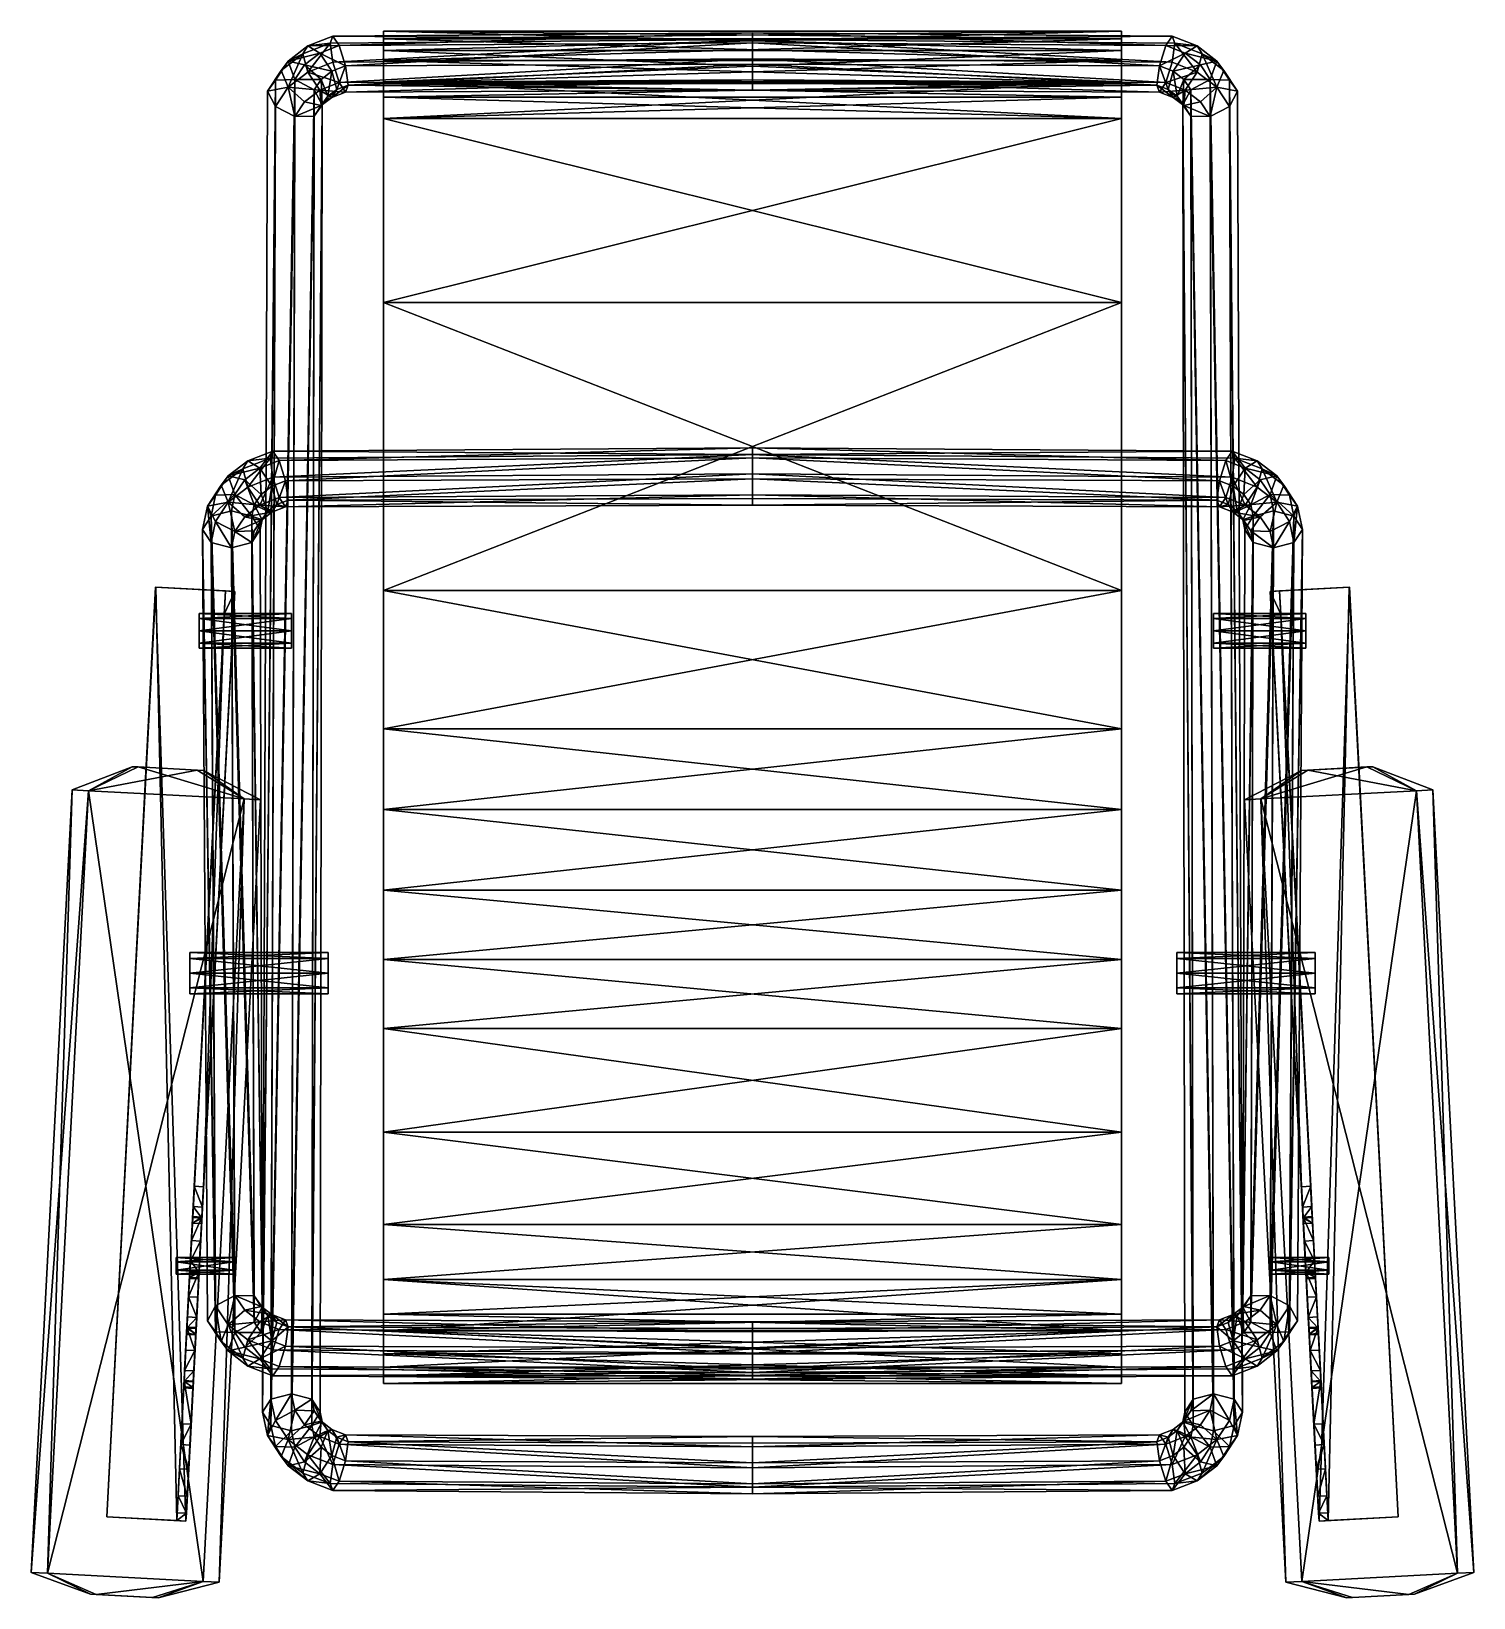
# Model space of a CAD drawing. Extents: x -0.62 to 0.63, y -0.54 to 0.82.
import ezdxf

# ---------------------------------------------------------------- set-up
doc = ezdxf.new("R2010")
doc.units = 0
doc.layers.add('BEACHAIR', color=7, linetype='CONTINUOUS')

msp = doc.modelspace()

# ---------------------------------------------------------------- meshes
at = {"layer": 'BEACHAIR'}
mesh = msp.add_polyface(dxfattribs=at)
corners = [(0.321, 0.7406, 0.9894), (-0.319, 0.581, 0.771), (-0.319, 0.7406, 0.9894), (0.321, 0.7725, 1.0154), (-0.319, 0.7725, 1.0154), (0.321, 0.7995, 1.0324), (-0.319, 0.7995, 1.0324), (0.321, 0.8162, 1.0602), (-0.319, 0.8162, 1.0602), (0.321, 0.8096, 1.0799), (-0.319, 0.8096, 1.0799), (0.321, 0.791, 1.0892), (-0.319, 0.791, 1.0892), (0.321, 0.7712, 1.0826), (-0.319, 0.7712, 1.0826), (0.321, 0.759, 1.0553), (-0.319, 0.759, 1.0553), (0.001, 0.774, 1.0822), (-0.3521, 0.7635, 1.0639), (-0.3575, 0.7717, 1.0803), (0.001, 0.7922, 1.088), (-0.363, 0.7893, 1.0855), (0.001, 0.8092, 1.0791), (-0.3653, 0.806, 1.0765), (0.001, 0.8149, 1.0609), (-0.363, 0.812, 1.0584), (0.001, 0.8061, 1.0439), (-0.3575, 0.8038, 1.042), (0.001, 0.7878, 1.0382), (-0.3521, 0.7863, 1.0368), (0.001, 0.7709, 1.047), (-0.3498, 0.7696, 1.0459), (0.001, 0.7651, 1.0653), (-0.3743, 0.7652, 1.0749), (-0.3743, 0.7973, 1.0366), (-0.3639, 0.7817, 1.033), (-0.3596, 0.7658, 1.0427), (-0.3639, 0.7589, 1.0601)]
mesh.append_faces([[corners[k] for k in face] for face in [(0, 1, 2), (3, 2, 4), (0, 4, 2), (5, 4, 6), (3, 6, 4), (7, 6, 8), (5, 8, 6), (9, 8, 10), (7, 10, 8), (11, 10, 12), (9, 12, 10), (13, 12, 14), (11, 14, 12), (15, 14, 16), (13, 16, 14), (0, 16, 2), (15, 2, 16), (17, 18, 19), (20, 19, 21), (22, 21, 23), (24, 22, 25), (26, 24, 27), (28, 26, 29), (30, 28, 31), (32, 31, 18), (19, 18, 33), (29, 34, 35), (31, 29, 36), (18, 31, 37), (18, 17, 32), (19, 20, 17), (21, 22, 20), (25, 22, 23), (27, 24, 25), (29, 26, 27), (31, 28, 29), (31, 32, 30), (33, 18, 37), (34, 29, 27), (36, 29, 35), (37, 31, 36)]])
mesh = msp.add_polyface(dxfattribs=at)
corners = [(0.3763, 0.7652, 1.0749), (0.3541, 0.7635, 1.0639), (0.3595, 0.7717, 1.0803), (0.3659, 0.7817, 1.033), (0.3763, 0.7973, 1.0366), (0.3541, 0.7863, 1.0368), (0.3616, 0.7658, 1.0427), (0.3518, 0.7696, 1.0459), (0.3659, 0.7589, 1.0601), (0.001, 0.774, 1.0822), (0.365, 0.7893, 1.0855), (0.001, 0.7922, 1.088), (0.3673, 0.806, 1.0765), (0.001, 0.8092, 1.0791), (0.365, 0.812, 1.0584), (0.001, 0.8149, 1.0609), (0.3595, 0.8038, 1.042), (0.001, 0.8061, 1.0439), (0.001, 0.7878, 1.0382), (0.001, 0.7709, 1.047), (0.001, 0.7651, 1.0653), (-0.319, 0.7406, 0.9894), (0.321, 0.581, 0.771), (0.321, 0.7406, 0.9894), (0.321, 0.7725, 1.0154), (-0.319, 0.7725, 1.0154), (0.321, 0.7995, 1.0324), (-0.319, 0.7995, 1.0324), (0.321, 0.8162, 1.0602), (-0.319, 0.8162, 1.0602), (0.321, 0.8096, 1.0799), (-0.319, 0.8096, 1.0799), (0.321, 0.791, 1.0892), (-0.319, 0.791, 1.0892), (0.321, 0.7712, 1.0826), (-0.319, 0.7712, 1.0826), (0.321, 0.759, 1.0553), (-0.319, 0.759, 1.0553)]
mesh.append_faces([[corners[k] for k in face] for face in [(0, 1, 2), (3, 4, 5), (6, 5, 7), (8, 7, 1), (2, 1, 9), (10, 2, 11), (12, 10, 13), (14, 13, 15), (16, 15, 17), (5, 17, 18), (7, 18, 19), (1, 7, 20), (21, 22, 23), (21, 24, 23), (25, 23, 24), (25, 26, 24), (27, 24, 26), (27, 28, 26), (29, 26, 28), (29, 30, 28), (31, 28, 30), (31, 32, 30), (33, 30, 32), (33, 34, 32), (35, 32, 34), (35, 36, 34), (37, 34, 36), (37, 23, 36), (21, 36, 23), (5, 4, 16), (5, 6, 3), (7, 8, 6), (9, 1, 20), (11, 2, 9), (13, 10, 11), (13, 14, 12), (15, 16, 14), (17, 5, 16), (18, 7, 5), (20, 7, 19)]])
mesh = msp.add_polyface(dxfattribs=at)
corners = [(-0.363, 0.7893, 1.0855), (-0.3575, 0.7717, 1.0803), (-0.3847, 0.7808, 1.0784), (-0.3653, 0.806, 1.0765), (-0.389, 0.7967, 1.0687), (-0.363, 0.812, 1.0584), (-0.3847, 0.8036, 1.0514), (-0.3575, 0.8038, 1.042), (-0.3743, 0.7973, 1.0366), (-0.3743, 0.7652, 1.0749), (-0.3732, 0.7518, 1.054), (-0.3875, 0.755, 1.0663), (-0.4018, 0.7677, 1.0674), (-0.4078, 0.7823, 1.0566), (-0.4018, 0.7904, 1.0403), (-0.3875, 0.7871, 1.028), (-0.3639, 0.7817, 1.033), (-0.3732, 0.7745, 1.027), (-0.3596, 0.7658, 1.0427), (-0.3673, 0.7598, 1.0377), (-0.3639, 0.7589, 1.0601), (-0.3961, 0.7422, 1.0556), (-0.4129, 0.7511, 1.0535), (-0.4198, 0.7642, 1.0414), (-0.4129, 0.7738, 1.0264), (-0.3961, 0.7743, 1.0173), (-0.3793, 0.7654, 1.0194), (-0.3723, 0.7523, 1.0315), (-0.3793, 0.7427, 1.0465)]
mesh.append_faces([[corners[k] for k in face] for face in [(0, 1, 2), (3, 2, 4), (5, 3, 6), (7, 6, 8), (9, 10, 11), (2, 9, 12), (4, 12, 13), (6, 4, 14), (8, 14, 15), (16, 15, 17), (18, 16, 19), (20, 18, 10), (11, 10, 21), (12, 21, 22), (13, 12, 23), (14, 23, 24), (15, 14, 25), (17, 25, 26), (19, 17, 27), (10, 27, 28), (2, 1, 9), (2, 3, 0), (6, 3, 4), (6, 7, 5), (10, 9, 20), (12, 9, 11), (12, 4, 2), (14, 4, 13), (14, 8, 6), (15, 16, 8), (19, 16, 17), (10, 18, 19), (21, 10, 28), (21, 12, 11), (23, 12, 22), (23, 14, 13), (25, 14, 24), (25, 17, 15), (27, 17, 26), (27, 10, 19)]])
mesh = msp.add_polyface(dxfattribs=at)
corners = [(0.3981, 0.7422, 1.0556), (0.3752, 0.7518, 1.054), (0.3895, 0.755, 1.0663), (0.4149, 0.7511, 1.0535), (0.4038, 0.7677, 1.0674), (0.4218, 0.7642, 1.0414), (0.4098, 0.7823, 1.0566), (0.4149, 0.7738, 1.0264), (0.4038, 0.7904, 1.0403), (0.3981, 0.7743, 1.0173), (0.3895, 0.7871, 1.028), (0.3813, 0.7654, 1.0194), (0.3752, 0.7745, 1.027), (0.3743, 0.7523, 1.0315), (0.3693, 0.7598, 1.0377), (0.3813, 0.7427, 1.0465), (0.3763, 0.7652, 1.0749), (0.3867, 0.7808, 1.0784), (0.391, 0.7967, 1.0687), (0.3867, 0.8036, 1.0514), (0.3763, 0.7973, 1.0366), (0.3659, 0.7817, 1.033), (0.3616, 0.7658, 1.0427), (0.3659, 0.7589, 1.0601), (0.3595, 0.7717, 1.0803), (0.365, 0.7893, 1.0855), (0.3673, 0.806, 1.0765), (0.365, 0.812, 1.0584), (0.3595, 0.8038, 1.042), (0.3541, 0.7635, 1.0639)]
mesh.append_faces([[corners[k] for k in face] for face in [(0, 1, 2), (3, 0, 4), (5, 4, 6), (7, 5, 8), (9, 8, 10), (11, 9, 12), (13, 12, 14), (15, 13, 1), (2, 1, 16), (4, 16, 17), (6, 4, 18), (8, 18, 19), (10, 8, 20), (12, 10, 21), (14, 21, 22), (1, 22, 23), (17, 24, 25), (18, 17, 26), (19, 26, 27), (20, 19, 28), (1, 0, 15), (4, 0, 2), (4, 5, 3), (8, 5, 6), (8, 9, 7), (12, 9, 10), (12, 13, 11), (1, 13, 14), (16, 1, 23), (16, 4, 2), (18, 4, 17), (18, 8, 6), (20, 8, 19), (21, 10, 20), (21, 14, 12), (22, 1, 14), (29, 16, 23), (24, 17, 16), (26, 17, 25), (26, 19, 18), (28, 19, 27)]])
mesh = msp.add_polyface(dxfattribs=at)
corners = [(-0.367, 0.017, 0.403), (-0.367, -0.0137, 0.3903), (-0.367, -0.0137, 0.4157), (-0.487, -0.0137, 0.4157), (-0.367, -0.019, 0.403), (-0.487, -0.019, 0.403), (-0.487, -0.001, 0.421), (-0.487, 0.0117, 0.4157), (-0.367, -0.001, 0.421), (-0.487, 0.017, 0.403), (-0.367, 0.0117, 0.4157), (-0.4399, 0.1503, 0.7248), (-0.4615, -0.5295, 0.7383), (-0.4259, 0.1495, 0.7383), (-0.4399, 0.1503, 0.7518), (0.321, -0.139, 0.431), (-0.319, -0.219, 0.551), (-0.319, -0.139, 0.431), (0.321, -0.219, 0.551), (0.321, -0.049, 0.351), (-0.319, -0.049, 0.351), (0.321, 0.011, 0.311), (-0.319, 0.011, 0.311), (0.321, 0.071, 0.291), (-0.319, 0.071, 0.291), (-0.4481, -0.3127, 0.6316), (-0.4313, -0.3038, 0.6337), (-0.451, 0.368, 0.0605), (-0.4243, -0.2907, 0.6458), (-0.4333, 0.3727, 0.0661), (-0.4129, 0.7738, 1.0264), (-0.424, -0.382, 0.0796), (-0.4167, -0.3707, 0.0661), (-0.3961, 0.7743, 1.0173), (-0.399, -0.366, 0.0605), (-0.3793, 0.7654, 1.0194), (-0.3813, -0.3707, 0.0661), (-0.3723, 0.7523, 1.0315), (-0.374, -0.382, 0.0796), (-0.367, -0.001, 0.385), (-0.367, 0.0117, 0.3903), (-0.487, 0.0117, 0.3903), (-0.487, -0.001, 0.385), (-0.487, -0.0137, 0.3903), (-0.451, 0.4001, 0.0988), (-0.4313, -0.2811, 0.6608), (-0.4481, -0.2806, 0.6699), (-0.4333, 0.3954, 0.0931), (-0.399, -0.3981, 0.0988), (-0.3793, 0.7427, 1.0465), (-0.3813, -0.3934, 0.0931), (-0.4167, -0.3934, 0.0931), (-0.3961, 0.7422, 1.0556), (-0.4129, 0.7511, 1.0535)]
mesh.append_faces([[corners[k] for k in face] for face in [(0, 1, 2), (3, 4, 5), (6, 2, 3), (7, 8, 6), (9, 10, 7), (11, 12, 13), (13, 12, 14), (15, 16, 17), (18, 17, 16), (19, 17, 20), (15, 20, 17), (21, 20, 22), (19, 22, 20), (23, 22, 24), (21, 24, 22), (25, 26, 27), (26, 28, 29), (30, 31, 32), (33, 32, 34), (35, 34, 36), (37, 36, 38), (39, 0, 40), (2, 1, 4), (0, 8, 10), (1, 0, 39), (0, 2, 8), (0, 41, 40), (40, 42, 39), (39, 43, 1), (1, 5, 4), (4, 3, 2), (2, 6, 8), (8, 7, 10), (10, 9, 0), (44, 45, 46), (47, 28, 45), (48, 49, 50), (51, 52, 48), (31, 53, 51), (50, 37, 38)]])
mesh = msp.add_polyface(dxfattribs=at)
corners = [(-0.479, 0.281, 0.646), (-0.399, 0.2854, 0.6354), (-0.479, 0.2854, 0.6354), (-0.399, 0.296, 0.631), (-0.479, 0.296, 0.631), (-0.399, 0.3066, 0.6354), (-0.479, 0.3066, 0.6354), (-0.399, 0.311, 0.646), (-0.479, 0.311, 0.646), (-0.399, 0.2854, 0.6566), (-0.4561, 0.3306, 0.7122), (-0.4481, 0.3302, 0.6266), (-0.4481, 0.3302, 0.7202), (0.321, 0.141, 0.291), (-0.319, 0.071, 0.291), (-0.319, 0.141, 0.291), (0.321, 0.071, 0.291), (0.321, 0.211, 0.331), (-0.319, 0.211, 0.331), (0.321, 0.331, 0.431), (-0.319, 0.331, 0.431), (-0.451, 0.368, 0.0605), (-0.4333, 0.3727, 0.0661), (-0.4481, 0.3822, 0.0485), (-0.4243, 0.3923, 0.0727), (-0.4313, 0.3827, 0.0577), (-0.4313, -0.2811, 0.6608), (-0.451, 0.4001, 0.0988), (-0.4333, 0.3954, 0.0931), (-0.4243, -0.2907, 0.6458), (-0.426, 0.384, 0.0796), (-0.3961, 0.7422, 1.0556), (-0.3793, 0.7427, 1.0465), (-0.399, -0.3981, 0.0988), (-0.4129, 0.7511, 1.0535), (-0.4167, -0.3934, 0.0931), (-0.4198, 0.7642, 1.0414), (-0.424, -0.382, 0.0796), (-0.3723, 0.7523, 1.0315), (-0.3813, -0.3934, 0.0931), (-0.399, 0.3066, 0.6566), (-0.399, 0.296, 0.661), (-0.479, 0.3066, 0.6566), (-0.479, 0.296, 0.661), (-0.399, 0.281, 0.646), (-0.479, 0.2854, 0.6566), (-0.4572, 0.3106, 0.6098), (-0.4492, 0.3102, 0.6098), (-0.4753, 0.1749, 0.74), (-0.4399, 0.1503, 0.7248), (-0.4259, 0.1495, 0.7383), (-0.4399, 0.1503, 0.7518), (-0.4313, -0.3038, 0.6337), (-0.3813, -0.3707, 0.0661), (-0.3793, 0.7654, 1.0194)]
mesh.append_faces([[corners[k] for k in face] for face in [(0, 1, 2), (2, 3, 4), (4, 5, 6), (6, 7, 8), (7, 1, 9), (10, 11, 12), (13, 14, 15), (16, 15, 14), (17, 15, 18), (13, 18, 15), (19, 18, 20), (17, 20, 18), (21, 22, 23), (22, 24, 25), (26, 27, 28), (29, 28, 30), (31, 32, 33), (34, 31, 35), (36, 34, 37), (32, 38, 39), (40, 8, 7), (41, 42, 40), (9, 43, 41), (44, 45, 9), (1, 0, 44), (3, 2, 1), (5, 4, 3), (7, 6, 5), (3, 7, 5), (9, 1, 44), (7, 41, 40), (1, 7, 3), (7, 9, 41), (11, 46, 47), (48, 49, 50), (51, 48, 50), (23, 22, 25), (24, 22, 30), (21, 52, 22), (22, 29, 30), (53, 38, 54)]])
mesh = msp.add_polyface(dxfattribs=at)
corners = [(0.321, 0.581, 0.771), (-0.319, 0.331, 0.431), (-0.319, 0.581, 0.771), (0.321, 0.331, 0.431), (-0.319, 0.7406, 0.9894), (-0.4252, 0.4144, 0.0772), (-0.4263, 0.4373, 0.0676), (-0.4159, 0.4216, 0.0711), (-0.4193, 0.3998, 0.0664), (-0.4116, 0.4057, 0.0614), (-0.4252, 0.3917, 0.0501), (-0.4159, 0.3989, 0.0441), (-0.4263, 0.4051, 0.0293), (-0.4041, 0.4035, 0.0402), (-0.4095, 0.4117, 0.0238), (-0.4367, 0.4435, 0.0528), (-0.4173, 0.4459, 0.0276), (-0.415, 0.452, 0.0457), (-0.4095, 0.4438, 0.0621), (-0.4041, 0.4262, 0.0673), (-0.4018, 0.4095, 0.0582), (0.001, 0.4139, 0.0219), (-0.415, 0.4293, 0.0186), (0.001, 0.4322, 0.0161), (0.001, 0.4491, 0.025), (0.001, 0.4549, 0.0432), (0.001, 0.4461, 0.0602), (0.001, 0.4278, 0.0659), (0.001, 0.4108, 0.0571), (0.001, 0.4051, 0.0389), (-0.4243, 0.3923, 0.0727), (-0.4367, 0.4208, 0.0257), (-0.424, -0.382, 0.0796), (-0.4129, 0.7738, 1.0264), (-0.4198, 0.7642, 1.0414), (-0.4167, -0.3707, 0.0661), (-0.3961, 0.7743, 1.0173), (-0.399, -0.366, 0.0605), (-0.3793, 0.7654, 1.0194)]
mesh.append_faces([[corners[k] for k in face] for face in [(0, 1, 2), (3, 2, 1), (0, 4, 2), (5, 6, 7), (8, 7, 9), (10, 8, 11), (12, 13, 14), (15, 16, 17), (6, 17, 18), (7, 18, 19), (9, 19, 20), (11, 9, 13), (14, 13, 21), (22, 14, 23), (16, 22, 24), (17, 24, 25), (18, 25, 26), (19, 26, 27), (20, 27, 28), (13, 20, 29), (10, 30, 8), (7, 8, 5), (11, 8, 9), (13, 12, 11), (22, 12, 14), (16, 31, 22), (18, 7, 6), (19, 9, 7), (13, 9, 20), (21, 13, 29), (23, 14, 21), (24, 22, 23), (24, 17, 16), (25, 18, 17), (26, 19, 18), (27, 20, 19), (29, 20, 28), (32, 33, 34), (35, 36, 33), (37, 38, 36)]])
mesh = msp.add_polyface(dxfattribs=at)
corners = [(0.369, 0.017, 0.403), (0.369, -0.0137, 0.4157), (0.369, -0.0137, 0.3903), (0.489, 0.0117, 0.3903), (0.369, 0.0117, 0.3903), (0.489, -0.001, 0.385), (0.369, -0.001, 0.385), (0.489, -0.0137, 0.3903), (0.489, -0.019, 0.403), (0.369, -0.019, 0.403), (0.489, -0.0137, 0.4157), (0.489, -0.001, 0.421), (0.369, -0.001, 0.421), (0.489, 0.0117, 0.4157), (0.369, 0.0117, 0.4157), (0.489, 0.017, 0.403), (0.4279, 0.1495, 0.7383), (0.4419, 0.1503, 0.7518), (0.4635, -0.5295, 0.7383), (0.453, 0.368, 0.0605), (0.4333, -0.3038, 0.6337), (0.4501, -0.3127, 0.6316), (0.4353, 0.3727, 0.0661), (0.4263, -0.2907, 0.6458), (0.4187, -0.3707, 0.0661), (0.426, -0.382, 0.0796), (0.4149, 0.7738, 1.0264), (0.401, -0.366, 0.0605), (0.3981, 0.7743, 1.0173), (0.3833, -0.3707, 0.0661), (0.3813, 0.7654, 1.0194), (0.376, -0.382, 0.0796), (0.3743, 0.7523, 1.0315), (0.4419, 0.1503, 0.7248), (-0.319, -0.219, 0.551), (0.321, -0.139, 0.431), (0.321, -0.219, 0.551), (-0.319, -0.139, 0.431), (0.321, -0.049, 0.351), (-0.319, -0.049, 0.351), (0.321, 0.011, 0.311), (-0.319, 0.011, 0.311), (0.321, 0.071, 0.291), (-0.319, 0.071, 0.291), (0.4333, -0.2811, 0.6608), (0.453, 0.4001, 0.0988), (0.4501, -0.2806, 0.6699), (0.4353, 0.3954, 0.0931), (0.3813, 0.7427, 1.0465), (0.401, -0.3981, 0.0988), (0.3833, -0.3934, 0.0931), (0.3981, 0.7422, 1.0556), (0.4187, -0.3934, 0.0931), (0.4149, 0.7511, 1.0535)]
mesh.append_faces([[corners[k] for k in face] for face in [(0, 1, 2), (3, 0, 4), (5, 4, 6), (7, 6, 2), (8, 2, 9), (10, 9, 1), (11, 1, 12), (13, 12, 14), (15, 14, 0), (16, 17, 18), (19, 20, 21), (22, 23, 20), (24, 25, 26), (27, 24, 28), (29, 27, 30), (31, 29, 32), (12, 0, 14), (2, 1, 9), (0, 6, 4), (1, 0, 12), (0, 2, 6), (0, 3, 15), (4, 5, 3), (6, 7, 5), (2, 8, 7), (18, 33, 16), (34, 35, 36), (37, 36, 35), (37, 38, 35), (39, 35, 38), (39, 40, 38), (41, 38, 40), (41, 42, 40), (43, 40, 42), (44, 45, 46), (23, 47, 44), (48, 49, 50), (51, 52, 49), (53, 25, 52), (32, 50, 31)]])
mesh = msp.add_polyface(dxfattribs=at)
corners = [(0.001, 0.4139, 0.0219), (0.4061, 0.4035, 0.0402), (0.4115, 0.4117, 0.0238), (0.001, 0.4322, 0.0161), (0.417, 0.4293, 0.0186), (0.001, 0.4491, 0.025), (0.4193, 0.4459, 0.0276), (0.001, 0.4549, 0.0432), (0.417, 0.452, 0.0457), (0.001, 0.4461, 0.0602), (0.4115, 0.4438, 0.0621), (0.001, 0.4278, 0.0659), (0.4061, 0.4262, 0.0673), (0.001, 0.4108, 0.0571), (0.4038, 0.4095, 0.0582), (0.001, 0.4051, 0.0389), (0.4283, 0.4051, 0.0293), (0.4387, 0.4435, 0.0528), (0.4283, 0.4373, 0.0676), (0.4179, 0.4216, 0.0711), (0.4136, 0.4057, 0.0614), (0.4179, 0.3989, 0.0441), (0.4272, 0.4144, 0.0772), (0.4213, 0.3998, 0.0664), (0.4272, 0.3917, 0.0501), (-0.319, 0.331, 0.431), (0.321, 0.581, 0.771), (0.321, 0.331, 0.431), (-0.319, 0.581, 0.771), (0.321, 0.7406, 0.9894), (0.4387, 0.4208, 0.0257), (0.4263, 0.3923, 0.0727), (0.4149, 0.7738, 1.0264), (0.426, -0.382, 0.0796), (0.4218, 0.7642, 1.0414), (0.3981, 0.7743, 1.0173), (0.4187, -0.3707, 0.0661), (0.3813, 0.7654, 1.0194), (0.401, -0.366, 0.0605)]
mesh.append_faces([[corners[k] for k in face] for face in [(0, 1, 2), (3, 2, 4), (5, 4, 6), (7, 5, 8), (9, 7, 10), (11, 9, 12), (13, 11, 14), (15, 14, 1), (2, 1, 16), (8, 6, 17), (10, 8, 18), (12, 10, 19), (14, 12, 20), (1, 20, 21), (19, 18, 22), (20, 19, 23), (21, 23, 24), (25, 26, 27), (28, 27, 26), (28, 29, 26), (1, 0, 15), (2, 3, 0), (4, 5, 3), (8, 5, 6), (10, 7, 8), (12, 9, 10), (14, 11, 12), (14, 15, 13), (16, 1, 21), (16, 4, 2), (30, 6, 4), (19, 10, 18), (20, 12, 19), (20, 1, 14), (23, 19, 22), (23, 21, 20), (31, 24, 23), (32, 33, 34), (35, 36, 32), (37, 38, 35)]])
mesh = msp.add_polyface(dxfattribs=at)
corners = [(0.481, 0.296, 0.631), (0.401, 0.3066, 0.6354), (0.401, 0.296, 0.631), (0.481, 0.3066, 0.6354), (0.401, 0.311, 0.646), (0.401, 0.2854, 0.6566), (0.401, 0.2854, 0.6354), (0.4773, 0.1749, 0.74), (0.4419, 0.1503, 0.7518), (0.4279, 0.1495, 0.7383), (0.481, 0.2854, 0.6354), (0.481, 0.281, 0.646), (0.401, 0.281, 0.646), (0.481, 0.2854, 0.6566), (0.481, 0.296, 0.661), (0.401, 0.296, 0.661), (0.481, 0.3066, 0.6566), (0.401, 0.3066, 0.6566), (0.481, 0.311, 0.646), (0.4501, 0.3822, 0.0485), (0.4333, 0.3827, 0.0577), (0.453, 0.368, 0.0605), (0.4263, 0.3923, 0.0727), (0.4353, 0.3727, 0.0661), (0.4353, 0.3954, 0.0931), (0.453, 0.4001, 0.0988), (0.4333, -0.2811, 0.6608), (0.428, 0.384, 0.0796), (0.4263, -0.2907, 0.6458), (0.401, -0.3981, 0.0988), (0.3813, 0.7427, 1.0465), (0.3981, 0.7422, 1.0556), (0.4187, -0.3934, 0.0931), (0.4149, 0.7511, 1.0535), (0.426, -0.382, 0.0796), (0.4218, 0.7642, 1.0414), (0.3833, -0.3934, 0.0931), (0.3743, 0.7523, 1.0315), (0.4592, 0.3106, 0.6098), (0.4501, 0.3302, 0.6266), (0.4512, 0.3102, 0.6098), (0.4581, 0.3306, 0.7122), (0.4501, 0.3302, 0.7202), (0.4419, 0.1503, 0.7248), (-0.319, 0.071, 0.291), (0.321, 0.141, 0.291), (0.321, 0.071, 0.291), (-0.319, 0.141, 0.291), (0.321, 0.211, 0.331), (-0.319, 0.211, 0.331), (0.321, 0.331, 0.431), (-0.319, 0.331, 0.431), (0.4333, -0.3038, 0.6337), (0.3833, -0.3707, 0.0661), (0.3813, 0.7654, 1.0194)]
mesh.append_faces([[corners[k] for k in face] for face in [(0, 1, 2), (3, 4, 1), (4, 5, 6), (7, 8, 9), (10, 2, 6), (11, 6, 12), (13, 12, 5), (14, 5, 15), (16, 15, 17), (18, 17, 4), (19, 20, 21), (20, 22, 23), (24, 25, 26), (27, 24, 28), (29, 30, 31), (32, 31, 33), (34, 33, 35), (36, 37, 30), (1, 0, 3), (4, 3, 18), (15, 4, 17), (6, 5, 12), (4, 2, 1), (5, 4, 15), (4, 6, 2), (38, 39, 40), (39, 41, 42), (43, 7, 9), (2, 10, 0), (44, 45, 46), (47, 46, 45), (47, 48, 45), (49, 45, 48), (49, 50, 48), (51, 48, 50), (21, 20, 23), (23, 22, 27), (52, 21, 23), (28, 23, 27), (37, 53, 54)]])
mesh = msp.add_polyface(dxfattribs=at)
corners = [(-0.476, 0.384, 0.0796), (-0.4687, 0.3727, 0.0661), (-0.4718, 0.4041, 0.0627), (-0.4687, 0.3954, 0.0931), (-0.4649, 0.4138, 0.0777), (-0.451, 0.4001, 0.0988), (-0.4481, 0.4143, 0.0868), (-0.4333, 0.3954, 0.0931), (-0.4313, 0.4054, 0.0847), (-0.426, 0.384, 0.0796), (-0.4243, 0.3923, 0.0727), (-0.4481, 0.3822, 0.0485), (-0.4252, 0.3917, 0.0501), (-0.4395, 0.395, 0.0378), (-0.4649, 0.391, 0.0506), (-0.4538, 0.4076, 0.0367), (-0.4598, 0.4223, 0.0475), (-0.4538, 0.4304, 0.0638), (-0.4395, 0.4271, 0.0761), (-0.4252, 0.4144, 0.0772), (-0.4193, 0.3998, 0.0664), (-0.4313, 0.3827, 0.0577), (-0.4159, 0.3989, 0.0441), (-0.4263, 0.4051, 0.0293), (-0.4367, 0.4208, 0.0257), (-0.441, 0.4367, 0.0354), (-0.4367, 0.4435, 0.0528), (-0.4263, 0.4373, 0.0676), (-0.415, 0.4293, 0.0186), (-0.4173, 0.4459, 0.0276), (-0.415, 0.452, 0.0457)]
mesh.append_faces([[corners[k] for k in face] for face in [(0, 1, 2), (3, 2, 4), (5, 3, 6), (7, 6, 8), (9, 7, 10), (11, 12, 13), (14, 11, 15), (2, 15, 16), (4, 2, 17), (6, 17, 18), (8, 18, 19), (10, 8, 20), (21, 10, 12), (13, 22, 23), (15, 23, 24), (16, 15, 25), (17, 25, 26), (18, 17, 27), (24, 23, 28), (25, 24, 29), (2, 1, 14), (2, 3, 0), (6, 3, 4), (6, 7, 5), (10, 7, 8), (12, 11, 21), (15, 11, 13), (15, 2, 14), (17, 2, 16), (17, 6, 4), (18, 8, 6), (20, 8, 19), (22, 13, 12), (23, 15, 13), (25, 15, 24), (25, 17, 16), (27, 17, 26), (27, 19, 18), (29, 26, 25), (30, 27, 26)]])
mesh = msp.add_polyface(dxfattribs=at)
corners = [(0.417, 0.4293, 0.0186), (0.4283, 0.4051, 0.0293), (0.4387, 0.4208, 0.0257), (0.4193, 0.4459, 0.0276), (0.443, 0.4367, 0.0354), (0.4179, 0.3989, 0.0441), (0.4415, 0.395, 0.0378), (0.4558, 0.4076, 0.0367), (0.4618, 0.4223, 0.0475), (0.4387, 0.4435, 0.0528), (0.4558, 0.4304, 0.0638), (0.4283, 0.4373, 0.0676), (0.4415, 0.4271, 0.0761), (0.4333, 0.3827, 0.0577), (0.4501, 0.3822, 0.0485), (0.4669, 0.391, 0.0506), (0.4738, 0.4041, 0.0627), (0.4669, 0.4138, 0.0777), (0.4501, 0.4143, 0.0868), (0.4272, 0.4144, 0.0772), (0.4333, 0.4054, 0.0847), (0.4213, 0.3998, 0.0664), (0.4263, 0.3923, 0.0727), (0.4272, 0.3917, 0.0501), (0.4707, 0.3727, 0.0661), (0.478, 0.384, 0.0796), (0.4707, 0.3954, 0.0931), (0.453, 0.4001, 0.0988), (0.4353, 0.3954, 0.0931), (0.428, 0.384, 0.0796), (0.417, 0.452, 0.0457)]
mesh.append_faces([[corners[k] for k in face] for face in [(0, 1, 2), (3, 2, 4), (1, 5, 6), (2, 1, 7), (4, 7, 8), (9, 4, 10), (11, 10, 12), (6, 13, 14), (7, 14, 15), (8, 7, 16), (10, 16, 17), (12, 10, 18), (19, 12, 20), (21, 20, 22), (23, 22, 13), (16, 24, 25), (17, 16, 26), (18, 26, 27), (20, 18, 28), (22, 28, 29), (9, 3, 4), (11, 30, 9), (6, 5, 23), (7, 1, 6), (7, 4, 2), (10, 4, 8), (10, 11, 9), (19, 11, 12), (13, 6, 23), (14, 7, 6), (16, 7, 15), (16, 10, 8), (18, 10, 17), (20, 12, 18), (20, 21, 19), (24, 16, 15), (26, 16, 25), (26, 18, 17), (28, 18, 27), (28, 22, 20)]])
mesh = msp.add_polyface(dxfattribs=at)
corners = [(-0.4561, 0.3306, 0.7122), (-0.4896, -0.3089, 0.6266), (-0.4891, -0.2993, 0.6266), (-0.4984, -0.476, 0.7122), (-0.5167, 0.3338, 0.7121), (-0.559, -0.4728, 0.7121), (-0.4904, -0.4764, 0.7202), (-0.5168, 0.3338, 0.7201), (-0.4481, 0.3302, 0.7202), (-0.4832, -0.1859, 0.6098), (-0.4761, -0.2039, 0.6266), (-0.4752, -0.1863, 0.6098), (-0.5591, -0.4728, 0.7201), (-0.487, 0.0117, 0.3903), (-0.487, -0.001, 0.421), (-0.487, -0.019, 0.403), (-0.367, 0.017, 0.403), (-0.487, 0.017, 0.403), (-0.487, -0.001, 0.385), (-0.367, 0.0117, 0.3903), (-0.487, -0.0137, 0.3903), (-0.367, -0.001, 0.385), (-0.367, -0.0137, 0.3903), (-0.4399, 0.1503, 0.7518), (-0.6106, -0.5217, 0.7518), (-0.575, 0.1573, 0.7518), (-0.6246, -0.521, 0.7383), (-0.589, 0.1581, 0.7383), (-0.6106, -0.5217, 0.7248), (-0.575, 0.1573, 0.7248), (-0.4755, -0.5288, 0.7248), (-0.4399, 0.1503, 0.7248), (-0.4649, -0.3122, 0.6407), (-0.4481, -0.3127, 0.6316), (-0.4687, 0.3727, 0.0661), (-0.4718, -0.3026, 0.6557), (-0.476, 0.384, 0.0796), (-0.4572, 0.3106, 0.6098), (-0.4841, -0.2035, 0.6266), (-0.498, -0.4692, 0.6602), (-0.4984, -0.476, 0.6722), (-0.4846, -0.213, 0.6266), (-0.496, -0.4311, 0.6266), (-0.4866, -0.2506, 0.6266), (-0.4921, -0.3552, 0.6266), (-0.4871, -0.2602, 0.6266), (-0.4916, -0.3457, 0.6266), (-0.4492, 0.3102, 0.6098), (-0.4766, -0.2135, 0.6266), (-0.4786, -0.251, 0.6266), (-0.49, -0.4696, 0.6602), (-0.487, 0.0117, 0.4157), (-0.487, -0.0137, 0.4157), (-0.4649, -0.2895, 0.6678), (-0.4687, 0.3954, 0.0931), (-0.4481, -0.2806, 0.6699)]
mesh.append_faces([[corners[k] for k in face] for face in [(0, 1, 2), (3, 4, 5), (6, 7, 8), (9, 10, 11), (5, 7, 12), (13, 14, 15), (13, 16, 17), (18, 19, 13), (20, 21, 18), (15, 22, 20), (23, 24, 25), (25, 26, 27), (27, 28, 29), (29, 30, 31), (32, 33, 34), (35, 32, 36), (37, 38, 9), (39, 0, 40), (0, 41, 38), (42, 0, 39), (0, 43, 41), (44, 0, 42), (0, 45, 43), (46, 0, 44), (0, 2, 45), (1, 0, 46), (4, 3, 0), (10, 47, 11), (48, 8, 10), (49, 8, 48), (49, 50, 8), (10, 9, 38), (11, 37, 9), (51, 13, 17), (15, 14, 52), (13, 20, 18), (14, 13, 51), (13, 15, 20), (36, 53, 35), (54, 55, 53)]])
mesh = msp.add_polyface(dxfattribs=at)
corners = [(-0.479, 0.311, 0.646), (-0.399, 0.3066, 0.6566), (-0.479, 0.3066, 0.6566), (-0.399, 0.296, 0.661), (-0.479, 0.296, 0.661), (-0.399, 0.2854, 0.6566), (-0.479, 0.2854, 0.6566), (-0.399, 0.281, 0.646), (-0.479, 0.281, 0.646), (-0.479, 0.3066, 0.6354), (-0.4561, 0.3306, 0.6266), (-0.4841, -0.2035, 0.6266), (-0.4572, 0.3106, 0.6098), (-0.4481, 0.3302, 0.6266), (-0.4492, 0.3102, 0.6098), (-0.4761, -0.2039, 0.6266), (-0.4752, -0.1863, 0.6098), (-0.5167, 0.3338, 0.7121), (-0.4561, 0.3306, 0.7122), (-0.5168, 0.3338, 0.7201), (-0.4806, 0.1752, 0.7451), (-0.575, 0.1573, 0.7518), (-0.5319, 0.1779, 0.7451), (-0.5372, 0.1781, 0.74), (-0.575, 0.1573, 0.7248), (-0.5319, 0.1779, 0.7348), (-0.4399, 0.1503, 0.7248), (-0.4806, 0.1752, 0.7348), (-0.4753, 0.1749, 0.74), (-0.4399, 0.1503, 0.7518), (-0.4687, 0.3727, 0.0661), (-0.451, 0.368, 0.0605), (-0.4649, 0.391, 0.0506), (-0.4649, -0.2895, 0.6678), (-0.476, 0.384, 0.0796), (-0.4687, 0.3954, 0.0931), (-0.4481, -0.2806, 0.6699), (-0.451, 0.4001, 0.0988), (-0.479, 0.2854, 0.6354), (-0.479, 0.296, 0.631), (-0.4481, 0.3302, 0.7202), (-0.559, -0.4728, 0.7121), (-0.589, 0.1581, 0.7383), (-0.4481, 0.3822, 0.0485), (-0.4481, -0.3127, 0.6316), (-0.4649, -0.3122, 0.6407)]
mesh.append_faces([[corners[k] for k in face] for face in [(0, 1, 2), (2, 3, 4), (4, 5, 6), (6, 7, 8), (9, 4, 8), (10, 11, 12), (13, 14, 15), (12, 16, 14), (10, 12, 13), (17, 18, 19), (20, 21, 22), (22, 21, 23), (23, 24, 25), (25, 26, 27), (27, 26, 28), (28, 29, 20), (22, 27, 20), (30, 31, 32), (33, 34, 35), (36, 35, 37), (2, 9, 0), (8, 4, 6), (9, 38, 39), (4, 9, 2), (9, 8, 38), (18, 11, 10), (15, 40, 13), (13, 18, 10), (19, 18, 40), (19, 41, 17), (21, 20, 29), (23, 21, 42), (24, 23, 42), (26, 25, 24), (25, 22, 23), (20, 27, 28), (27, 22, 25), (32, 31, 43), (30, 44, 31), (34, 45, 30)]])
mesh = msp.add_polyface(dxfattribs=at)
corners = [(0.5004, -0.476, 0.7122), (0.5187, 0.3338, 0.7121), (0.4581, 0.3306, 0.7122), (0.4501, 0.3302, 0.7202), (0.4836, -0.3093, 0.6266), (0.4831, -0.2997, 0.6266), (0.4852, -0.1859, 0.6098), (0.4781, -0.2039, 0.6266), (0.4861, -0.2035, 0.6266), (0.4592, 0.3106, 0.6098), (0.4772, -0.1863, 0.6098), (0.489, 0.0117, 0.3903), (0.489, -0.019, 0.403), (0.489, -0.001, 0.421), (0.4707, 0.3727, 0.0661), (0.4501, -0.3127, 0.6316), (0.4669, -0.3122, 0.6407), (0.478, 0.384, 0.0796), (0.4738, -0.3026, 0.6557), (0.4866, -0.213, 0.6266), (0.5, -0.4692, 0.6602), (0.4886, -0.2506, 0.6266), (0.561, -0.4728, 0.7121), (0.4512, 0.3102, 0.6098), (0.4786, -0.2135, 0.6266), (0.49, -0.4315, 0.6266), (0.492, -0.4696, 0.6602), (0.4806, -0.251, 0.6266), (0.4861, -0.3557, 0.6266), (0.4811, -0.2606, 0.6266), (0.4856, -0.3461, 0.6266), (0.5188, 0.3338, 0.7201), (0.4924, -0.4764, 0.7202), (0.5611, -0.4728, 0.7201), (0.489, -0.0137, 0.3903), (0.489, -0.001, 0.385), (0.489, -0.0137, 0.4157), (0.489, 0.0117, 0.4157), (0.489, 0.017, 0.403), (0.369, -0.019, 0.403), (0.369, -0.0137, 0.4157), (0.369, -0.001, 0.421), (0.369, 0.0117, 0.4157), (0.6126, -0.5217, 0.7518), (0.4419, 0.1503, 0.7518), (0.577, 0.1573, 0.7518), (0.6266, -0.521, 0.7383), (0.591, 0.1581, 0.7383), (0.6126, -0.5217, 0.7248), (0.577, 0.1573, 0.7248), (0.4775, -0.5288, 0.7248), (0.4419, 0.1503, 0.7248), (0.4669, -0.2895, 0.6678), (0.4501, -0.2806, 0.6699), (0.4707, 0.3954, 0.0931)]
mesh.append_faces([[corners[k] for k in face] for face in [(0, 1, 2), (3, 4, 5), (6, 7, 8), (9, 10, 6), (11, 12, 13), (14, 15, 16), (17, 16, 18), (8, 9, 6), (19, 2, 8), (2, 20, 0), (21, 2, 19), (21, 20, 2), (1, 0, 22), (23, 7, 10), (3, 24, 7), (25, 3, 26), (3, 27, 24), (28, 3, 25), (3, 29, 27), (30, 3, 28), (3, 5, 29), (4, 3, 30), (31, 32, 3), (7, 6, 10), (31, 22, 33), (34, 11, 35), (13, 12, 36), (11, 37, 38), (12, 11, 34), (11, 13, 37), (39, 36, 12), (40, 13, 36), (41, 37, 13), (42, 38, 37), (43, 44, 45), (46, 45, 47), (48, 47, 49), (50, 49, 51), (52, 17, 18), (53, 54, 52)]])
mesh = msp.add_polyface(dxfattribs=at)
corners = [(0.481, 0.3066, 0.6354), (0.481, 0.281, 0.646), (0.481, 0.296, 0.661), (0.4581, 0.3306, 0.6266), (0.4592, 0.3106, 0.6098), (0.4861, -0.2035, 0.6266), (0.4501, 0.3302, 0.6266), (0.4781, -0.2039, 0.6266), (0.4512, 0.3102, 0.6098), (0.4581, 0.3306, 0.7122), (0.5187, 0.3338, 0.7121), (0.5188, 0.3338, 0.7201), (0.561, -0.4728, 0.7121), (0.4826, 0.1752, 0.7451), (0.577, 0.1573, 0.7518), (0.4419, 0.1503, 0.7518), (0.5339, 0.1779, 0.7451), (0.5392, 0.1781, 0.74), (0.577, 0.1573, 0.7248), (0.591, 0.1581, 0.7383), (0.5339, 0.1779, 0.7348), (0.4419, 0.1503, 0.7248), (0.4826, 0.1752, 0.7348), (0.4773, 0.1749, 0.74), (0.4669, 0.391, 0.0506), (0.453, 0.368, 0.0605), (0.4707, 0.3727, 0.0661), (0.4707, 0.3954, 0.0931), (0.478, 0.384, 0.0796), (0.4669, -0.2895, 0.6678), (0.453, 0.4001, 0.0988), (0.4501, -0.2806, 0.6699), (0.481, 0.2854, 0.6354), (0.481, 0.296, 0.631), (0.481, 0.2854, 0.6566), (0.481, 0.3066, 0.6566), (0.481, 0.311, 0.646), (0.4501, 0.3302, 0.7202), (0.4772, -0.1863, 0.6098), (0.401, 0.2854, 0.6354), (0.401, 0.281, 0.646), (0.401, 0.2854, 0.6566), (0.401, 0.296, 0.661), (0.401, 0.3066, 0.6566), (0.4501, 0.3822, 0.0485), (0.4501, -0.3127, 0.6316), (0.4669, -0.3122, 0.6407)]
mesh.append_faces([[corners[k] for k in face] for face in [(0, 1, 2), (3, 4, 5), (6, 7, 8), (3, 6, 4), (9, 6, 3), (10, 11, 9), (12, 11, 10), (13, 14, 15), (16, 17, 14), (17, 18, 19), (20, 21, 18), (22, 23, 21), (16, 22, 17), (24, 25, 26), (27, 28, 29), (30, 27, 31), (32, 0, 33), (2, 1, 34), (0, 35, 36), (1, 0, 32), (0, 2, 35), (5, 9, 3), (37, 7, 6), (38, 4, 8), (9, 11, 37), (14, 13, 16), (14, 17, 19), (18, 17, 20), (21, 20, 22), (15, 23, 13), (23, 16, 13), (17, 22, 20), (22, 16, 23), (39, 1, 32), (40, 34, 1), (41, 2, 34), (42, 35, 2), (43, 36, 35), (25, 24, 44), (45, 26, 25), (46, 28, 26)]])
mesh = msp.add_polyface(dxfattribs=at)
corners = [(-0.4849, -0.2178, 0.621), (-0.4866, -0.2506, 0.6266), (-0.4856, -0.233, 0.6098), (-0.4874, -0.2658, 0.617), (-0.4891, -0.2993, 0.6266), (-0.4882, -0.2817, 0.6098), (-0.4777, -0.2334, 0.6098), (-0.4873, -0.265, 0.6154), (-0.4794, -0.2662, 0.617), (-0.4871, -0.2602, 0.6266), (-0.4873, -0.265, 0.6218), (-0.4791, -0.2606, 0.6266), (-0.4811, -0.2997, 0.6266), (-0.4802, -0.2822, 0.6098), (-0.487, -0.2594, 0.6098), (-0.479, -0.2598, 0.6098), (-0.4896, -0.3089, 0.6266), (-0.4819, -0.3141, 0.6218), (-0.4816, -0.3093, 0.6266), (-0.4899, -0.3137, 0.6154), (-0.4896, -0.3081, 0.6098), (-0.4819, -0.3141, 0.6154), (-0.499, -0.2477, 0.617), (-0.449, -0.2514, 0.6233), (-0.499, -0.2514, 0.6233), (-0.449, -0.2587, 0.6233), (-0.499, -0.2587, 0.6233), (-0.449, -0.2623, 0.617), (-0.499, -0.2623, 0.617), (-0.449, -0.2587, 0.6107), (-0.499, -0.2587, 0.6107), (-0.449, -0.2514, 0.6107), (-0.499, -0.2514, 0.6107), (-0.4849, -0.2178, 0.6218), (-0.4846, -0.213, 0.6266), (-0.4849, -0.2178, 0.6154), (-0.4846, -0.2122, 0.6098), (-0.4984, -0.476, 0.6722), (-0.4561, 0.3306, 0.7122), (-0.4984, -0.476, 0.7122), (-0.5168, 0.3338, 0.7201), (-0.4904, -0.4764, 0.7202), (-0.5591, -0.4728, 0.7201), (-0.4816, -0.3085, 0.6098), (-0.6106, -0.5217, 0.7518), (-0.4399, 0.1503, 0.7518), (-0.4755, -0.5288, 0.7518), (-0.6246, -0.521, 0.7383), (-0.575, 0.1573, 0.7518), (-0.6106, -0.5217, 0.7248), (-0.589, 0.1581, 0.7383), (-0.4755, -0.5288, 0.7248), (-0.575, 0.1573, 0.7248)]
mesh.append_faces([[corners[k] for k in face] for face in [(0, 1, 2), (3, 4, 5), (2, 1, 6), (3, 7, 8), (9, 10, 11), (5, 12, 13), (14, 5, 15), (16, 17, 18), (19, 20, 21), (4, 16, 12), (22, 23, 24), (24, 25, 26), (26, 27, 28), (28, 29, 30), (30, 31, 32), (32, 26, 30), (1, 33, 34), (35, 2, 36), (1, 0, 33), (0, 2, 35), (4, 10, 9), (7, 5, 14), (4, 3, 10), (3, 5, 7), (37, 38, 39), (40, 41, 42), (8, 10, 3), (12, 5, 4), (15, 5, 13), (15, 7, 14), (21, 20, 43), (12, 16, 18), (11, 1, 9), (44, 45, 46), (47, 48, 44), (49, 50, 47), (51, 52, 49), (24, 32, 22), (30, 26, 28), (26, 32, 24)]])
mesh = msp.add_polyface(dxfattribs=at)
corners = [(-0.4786, -0.251, 0.6266), (-0.4769, -0.2183, 0.6218), (-0.4769, -0.2183, 0.621), (-0.4811, -0.2997, 0.6266), (-0.4793, -0.2654, 0.6218), (-0.4794, -0.2662, 0.617), (-0.4849, -0.2178, 0.621), (-0.4769, -0.2183, 0.6154), (-0.4849, -0.2178, 0.6218), (-0.4846, -0.213, 0.6266), (-0.4766, -0.2135, 0.6266), (-0.4846, -0.2122, 0.6098), (-0.4856, -0.233, 0.6098), (-0.4766, -0.2127, 0.6098), (-0.4849, -0.2178, 0.6154), (-0.4873, -0.265, 0.6218), (-0.4873, -0.265, 0.6154), (-0.479, -0.2598, 0.6098), (-0.4793, -0.2654, 0.6154), (-0.4866, -0.2506, 0.6266), (-0.4791, -0.2606, 0.6266), (-0.4841, -0.2035, 0.6266), (-0.4761, -0.2039, 0.6266), (-0.499, -0.2514, 0.6107), (-0.449, -0.2477, 0.617), (-0.499, -0.2477, 0.617), (-0.4598, -0.3207, 0.6709), (-0.4649, -0.3122, 0.6407), (-0.4718, -0.3026, 0.6557), (-0.4538, -0.306, 0.6817), (-0.4649, -0.2895, 0.6678), (-0.4777, -0.2334, 0.6098), (-0.4802, -0.2822, 0.6098), (-0.4481, 0.3302, 0.7202), (-0.49, -0.4696, 0.6602), (-0.4904, -0.4764, 0.7202), (-0.4615, -0.5295, 0.7383), (-0.4399, 0.1503, 0.7248), (-0.4755, -0.5288, 0.7248), (-0.4399, 0.1503, 0.7518), (-0.4755, -0.5288, 0.7518), (-0.449, -0.2514, 0.6233), (-0.449, -0.2587, 0.6233), (-0.499, -0.2514, 0.6233), (-0.449, -0.2623, 0.617), (-0.499, -0.2587, 0.6233), (-0.449, -0.2587, 0.6107), (-0.499, -0.2623, 0.617), (-0.449, -0.2514, 0.6107), (-0.499, -0.2587, 0.6107)]
mesh.append_faces([[corners[k] for k in face] for face in [(0, 1, 2), (3, 4, 5), (6, 7, 2), (8, 2, 1), (9, 8, 10), (11, 12, 13), (14, 13, 7), (15, 5, 4), (16, 17, 18), (19, 20, 0), (21, 10, 22), (23, 24, 25), (26, 27, 28), (29, 26, 30), (0, 13, 31), (0, 7, 13), (0, 2, 7), (1, 0, 10), (3, 17, 32), (3, 18, 17), (3, 5, 18), (4, 3, 20), (33, 34, 35), (7, 6, 14), (2, 8, 6), (10, 8, 1), (31, 19, 0), (13, 12, 31), (13, 14, 11), (5, 16, 18), (20, 15, 4), (10, 21, 9), (36, 37, 38), (39, 36, 40), (41, 25, 24), (42, 43, 41), (44, 45, 42), (46, 47, 44), (48, 49, 46), (24, 23, 48), (30, 26, 28)]])
mesh = msp.add_polyface(dxfattribs=at)
corners = [(0.4886, -0.2506, 0.6266), (0.4869, -0.2178, 0.6218), (0.4869, -0.2178, 0.621), (0.4911, -0.2993, 0.6266), (0.4893, -0.265, 0.6218), (0.4894, -0.2658, 0.617), (0.4924, -0.4764, 0.7202), (0.5188, 0.3338, 0.7201), (0.5611, -0.4728, 0.7201), (0.4789, -0.2183, 0.621), (0.4876, -0.233, 0.6098), (0.4797, -0.2334, 0.6098), (0.4866, -0.2122, 0.6098), (0.4786, -0.2127, 0.6098), (0.4814, -0.2662, 0.617), (0.4893, -0.265, 0.6154), (0.4891, -0.2602, 0.6266), (0.4811, -0.2606, 0.6266), (0.4902, -0.2817, 0.6098), (0.4831, -0.2997, 0.6266), (0.489, -0.2594, 0.6098), (0.481, -0.2598, 0.6098), (0.4916, -0.3089, 0.6266), (0.4419, 0.1503, 0.7518), (0.6126, -0.5217, 0.7518), (0.4775, -0.5288, 0.7518), (0.577, 0.1573, 0.7518), (0.6266, -0.521, 0.7383), (0.591, 0.1581, 0.7383), (0.6126, -0.5217, 0.7248), (0.577, 0.1573, 0.7248), (0.4775, -0.5288, 0.7248), (0.501, -0.2514, 0.6107), (0.501, -0.2587, 0.6233), (0.501, -0.2477, 0.617), (0.4869, -0.2178, 0.6154), (0.4866, -0.213, 0.6266), (0.4822, -0.2822, 0.6098), (0.4839, -0.3141, 0.6218), (0.4836, -0.3093, 0.6266), (0.4916, -0.3081, 0.6098), (0.4839, -0.3141, 0.6154), (0.4836, -0.3085, 0.6098), (0.451, -0.2514, 0.6233), (0.501, -0.2514, 0.6233), (0.451, -0.2587, 0.6233), (0.451, -0.2623, 0.617), (0.501, -0.2623, 0.617), (0.451, -0.2587, 0.6107), (0.501, -0.2587, 0.6107), (0.451, -0.2514, 0.6107), (0.451, -0.2477, 0.617)]
mesh.append_faces([[corners[k] for k in face] for face in [(0, 1, 2), (3, 4, 5), (6, 7, 8), (1, 9, 2), (10, 11, 0), (12, 13, 10), (5, 14, 15), (4, 14, 5), (16, 17, 4), (18, 19, 3), (20, 21, 18), (15, 21, 20), (3, 19, 22), (0, 17, 16), (23, 24, 25), (26, 27, 24), (28, 29, 27), (30, 31, 29), (32, 33, 34), (0, 12, 10), (0, 35, 12), (0, 2, 35), (1, 0, 36), (3, 20, 18), (3, 15, 20), (3, 5, 15), (4, 3, 16), (19, 18, 37), (18, 21, 37), (38, 22, 39), (40, 41, 42), (22, 19, 39), (43, 34, 44), (45, 44, 33), (46, 33, 47), (48, 47, 49), (50, 49, 32), (51, 32, 34), (47, 32, 49), (34, 33, 44), (33, 32, 47)]])
mesh = msp.add_polyface(dxfattribs=at)
corners = [(0.4789, -0.2183, 0.621), (0.4806, -0.251, 0.6266), (0.4797, -0.2334, 0.6098), (0.4814, -0.2662, 0.617), (0.4831, -0.2997, 0.6266), (0.4822, -0.2822, 0.6098), (0.4869, -0.2178, 0.621), (0.4789, -0.2183, 0.6154), (0.4869, -0.2178, 0.6154), (0.4866, -0.213, 0.6266), (0.4786, -0.2135, 0.6266), (0.4869, -0.2178, 0.6218), (0.4786, -0.2127, 0.6098), (0.4866, -0.2122, 0.6098), (0.4861, -0.2035, 0.6266), (0.4419, 0.1503, 0.7248), (0.4635, -0.5295, 0.7383), (0.4775, -0.5288, 0.7248), (0.501, -0.2477, 0.617), (0.451, -0.2514, 0.6233), (0.451, -0.2477, 0.617), (0.501, -0.2514, 0.6233), (0.451, -0.2587, 0.6233), (0.501, -0.2587, 0.6233), (0.451, -0.2623, 0.617), (0.501, -0.2623, 0.617), (0.451, -0.2587, 0.6107), (0.501, -0.2587, 0.6107), (0.451, -0.2514, 0.6107), (0.501, -0.2514, 0.6107), (0.4738, -0.3026, 0.6557), (0.4669, -0.3122, 0.6407), (0.4618, -0.3207, 0.6709), (0.4669, -0.2895, 0.6678), (0.4558, -0.306, 0.6817), (0.4789, -0.2183, 0.6218), (0.4813, -0.2654, 0.6218), (0.4811, -0.2606, 0.6266), (0.4813, -0.2654, 0.6154), (0.481, -0.2598, 0.6098), (0.4924, -0.4764, 0.6722), (0.4501, 0.3302, 0.7202), (0.4924, -0.4764, 0.7202), (0.492, -0.4696, 0.6602), (0.4886, -0.2506, 0.6266), (0.4876, -0.233, 0.6098), (0.4893, -0.265, 0.6154), (0.4893, -0.265, 0.6218), (0.4781, -0.2039, 0.6266), (0.4419, 0.1503, 0.7518), (0.4775, -0.5288, 0.7518), (0.4501, -0.2806, 0.6699)]
mesh.append_faces([[corners[k] for k in face] for face in [(0, 1, 2), (3, 4, 5), (6, 7, 8), (9, 10, 11), (8, 12, 13), (14, 10, 9), (15, 16, 17), (18, 19, 20), (21, 22, 19), (23, 24, 22), (25, 26, 24), (27, 28, 26), (29, 20, 28), (30, 31, 32), (33, 32, 34), (1, 35, 10), (7, 2, 12), (1, 0, 35), (0, 2, 7), (4, 36, 37), (38, 5, 39), (4, 3, 36), (3, 5, 38), (40, 41, 42), (43, 41, 40), (7, 6, 0), (0, 11, 35), (11, 10, 35), (44, 2, 1), (45, 12, 2), (12, 8, 7), (46, 3, 38), (3, 47, 36), (47, 37, 36), (39, 46, 38), (37, 44, 1), (10, 14, 48), (16, 49, 50), (32, 33, 30), (34, 51, 33)]])
mesh = msp.add_polyface(dxfattribs=at)
corners = [(0.321, -0.311, 0.6985), (-0.319, -0.297, 0.6734), (-0.319, -0.311, 0.6985), (0.321, -0.297, 0.6734), (0.321, -0.3314, 0.705), (-0.319, -0.3314, 0.705), (0.321, -0.3505, 0.695), (-0.319, -0.3505, 0.695), (0.321, -0.357, 0.6746), (-0.319, -0.357, 0.6746), (0.321, -0.343, 0.6495), (-0.319, -0.343, 0.6495), (0.321, -0.3114, 0.633), (-0.319, -0.3114, 0.633), (0.321, -0.2669, 0.609), (-0.319, -0.2669, 0.609), (0.321, -0.219, 0.551), (-0.319, -0.219, 0.551), (0.001, -0.3306, 0.7023), (0.001, -0.3476, 0.6935), (-0.415, -0.3277, 0.6999), (0.001, -0.3123, 0.6965), (-0.4095, -0.3101, 0.6947), (0.001, -0.3035, 0.6796), (-0.4041, -0.3019, 0.6782), (0.001, -0.3092, 0.6613), (-0.4018, -0.3079, 0.6602), (-0.3575, -0.4418, 0.0621), (-0.3521, -0.4242, 0.0673), (0.001, -0.4441, 0.0602), (-0.363, -0.45, 0.0457), (0.001, -0.4529, 0.0432), (-0.363, -0.4273, 0.0186), (0.001, -0.4471, 0.025), (0.001, -0.4302, 0.0161), (-0.3575, -0.4097, 0.0238), (0.001, -0.4119, 0.0219), (-0.3521, -0.4015, 0.0402), (0.001, -0.4031, 0.0389), (-0.3498, -0.4075, 0.0582), (0.001, -0.4088, 0.0571), (0.001, -0.4258, 0.0659), (-0.4041, -0.3246, 0.6512), (0.001, -0.3445, 0.6582), (0.001, -0.3262, 0.6525), (-0.4095, -0.3422, 0.6564), (0.001, -0.3533, 0.6752), (-0.415, -0.3504, 0.6728), (-0.3653, -0.4439, 0.0276)]
mesh.append_faces([[corners[k] for k in face] for face in [(0, 1, 2), (3, 2, 1), (4, 2, 5), (0, 5, 2), (6, 5, 7), (4, 7, 5), (8, 7, 9), (6, 9, 7), (10, 9, 11), (8, 11, 9), (12, 11, 13), (10, 13, 11), (14, 1, 15), (3, 15, 1), (14, 13, 15), (12, 15, 13), (16, 15, 17), (14, 17, 15), (18, 19, 20), (21, 18, 22), (23, 21, 24), (25, 23, 26), (27, 28, 29), (30, 27, 31), (32, 33, 34), (35, 34, 36), (37, 36, 38), (39, 38, 40), (28, 39, 41), (42, 43, 44), (45, 46, 43), (47, 19, 46), (26, 44, 25), (29, 28, 41), (31, 27, 29), (33, 30, 31), (33, 32, 48), (34, 35, 32), (36, 37, 35), (38, 39, 37), (41, 39, 40)]])
mesh = msp.add_polyface(dxfattribs=at)
corners = [(0.417, -0.3277, 0.6999), (0.001, -0.3476, 0.6935), (0.001, -0.3306, 0.7023), (0.4115, -0.3101, 0.6947), (0.001, -0.3123, 0.6965), (0.4061, -0.3019, 0.6782), (0.001, -0.3035, 0.6796), (0.4038, -0.3079, 0.6602), (0.001, -0.3092, 0.6613), (0.001, -0.4441, 0.0602), (0.3541, -0.4242, 0.0673), (0.3595, -0.4418, 0.0621), (0.001, -0.4529, 0.0432), (0.365, -0.45, 0.0457), (0.001, -0.4302, 0.0161), (0.001, -0.4471, 0.025), (0.365, -0.4273, 0.0186), (0.001, -0.4119, 0.0219), (0.3595, -0.4097, 0.0238), (0.001, -0.4031, 0.0389), (0.3541, -0.4015, 0.0402), (0.001, -0.4088, 0.0571), (0.3518, -0.4075, 0.0582), (0.001, -0.4258, 0.0659), (-0.319, -0.297, 0.6734), (0.321, -0.311, 0.6985), (0.321, -0.297, 0.6734), (-0.319, -0.311, 0.6985), (0.321, -0.3314, 0.705), (-0.319, -0.3314, 0.705), (0.321, -0.3505, 0.695), (-0.319, -0.3505, 0.695), (0.321, -0.357, 0.6746), (-0.319, -0.357, 0.6746), (0.321, -0.343, 0.6495), (-0.319, -0.343, 0.6495), (0.321, -0.3114, 0.633), (-0.319, -0.3114, 0.633), (0.321, -0.2669, 0.609), (-0.319, -0.2669, 0.609), (0.321, -0.219, 0.551), (-0.319, -0.219, 0.551), (0.001, -0.3445, 0.6582), (0.4061, -0.3246, 0.6512), (0.001, -0.3262, 0.6525), (0.001, -0.3533, 0.6752), (0.4115, -0.3422, 0.6564), (0.417, -0.3504, 0.6728)]
mesh.append_faces([[corners[k] for k in face] for face in [(0, 1, 2), (3, 2, 4), (5, 4, 6), (7, 6, 8), (9, 10, 11), (12, 11, 13), (14, 15, 16), (17, 14, 18), (19, 17, 20), (21, 19, 22), (23, 22, 10), (24, 25, 26), (27, 26, 25), (27, 28, 25), (29, 25, 28), (29, 30, 28), (31, 28, 30), (31, 32, 30), (33, 30, 32), (33, 34, 32), (35, 32, 34), (35, 36, 34), (37, 34, 36), (24, 38, 26), (39, 26, 38), (37, 38, 36), (39, 36, 38), (39, 40, 38), (41, 38, 40), (42, 43, 44), (45, 46, 42), (1, 47, 45), (44, 7, 8), (10, 9, 23), (11, 12, 9), (13, 15, 12), (18, 14, 16), (20, 17, 18), (22, 19, 20), (22, 23, 21)]])
mesh = msp.add_polyface(dxfattribs=at)
corners = [(-0.4899, -0.3145, 0.6202), (-0.4916, -0.3457, 0.6266), (-0.4906, -0.3281, 0.6098), (-0.4836, -0.3461, 0.6266), (-0.4819, -0.3141, 0.6218), (-0.4819, -0.3149, 0.6202), (-0.4791, -0.2606, 0.6266), (-0.4811, -0.2997, 0.6266), (-0.49, -0.4696, 0.6602), (-0.4819, -0.3141, 0.6154), (-0.4899, -0.3137, 0.6218), (-0.4826, -0.3285, 0.6098), (-0.4896, -0.3081, 0.6098), (-0.4816, -0.3085, 0.6098), (-0.492, -0.3544, 0.6098), (-0.486, -0.3923, 0.6098), (-0.484, -0.3549, 0.6098), (-0.4923, -0.3608, 0.617), (-0.4844, -0.3613, 0.617), (-0.4923, -0.36, 0.6218), (-0.4843, -0.3605, 0.6218), (-0.4921, -0.3552, 0.6266), (-0.4841, -0.3557, 0.6266), (-0.4538, -0.3288, 0.6546), (-0.4481, -0.3127, 0.6316), (-0.4649, -0.3122, 0.6407), (-0.4896, -0.3089, 0.6266), (-0.4899, -0.3137, 0.6154), (-0.494, -0.3919, 0.6098), (-0.4949, -0.4101, 0.6154), (-0.4816, -0.3093, 0.6266), (-0.4869, -0.4105, 0.6154), (-0.4893, -0.4548, 0.6442), (-0.4786, -0.251, 0.6266), (-0.4598, -0.3207, 0.6709)]
mesh.append_faces([[corners[k] for k in face] for face in [(0, 1, 2), (3, 4, 5), (6, 7, 8), (0, 9, 5), (10, 0, 4), (2, 1, 11), (12, 11, 13), (14, 15, 16), (17, 14, 18), (19, 18, 20), (21, 20, 22), (1, 21, 3), (23, 24, 25), (1, 10, 26), (27, 2, 12), (1, 0, 10), (0, 2, 27), (17, 28, 14), (29, 19, 21), (19, 28, 17), (3, 13, 11), (3, 9, 13), (3, 5, 9), (4, 3, 30), (15, 18, 16), (15, 20, 18), (20, 31, 22), (32, 30, 3), (32, 7, 30), (6, 8, 33), (9, 0, 27), (4, 0, 5), (4, 26, 10), (11, 1, 3), (11, 12, 2), (18, 14, 16), (18, 19, 17), (20, 21, 19), (3, 21, 22), (25, 34, 23)]])
mesh = msp.add_polyface(dxfattribs=at)
corners = [(-0.449, -0.2477, 0.617), (-0.449, -0.2623, 0.617), (-0.449, -0.2514, 0.6233), (-0.415, -0.3277, 0.6999), (-0.4173, -0.3444, 0.6908), (-0.4367, -0.3192, 0.6928), (-0.4095, -0.3101, 0.6947), (-0.4263, -0.3036, 0.6892), (-0.4041, -0.3019, 0.6782), (-0.4159, -0.2973, 0.6744), (-0.4018, -0.3079, 0.6602), (-0.4116, -0.3041, 0.657), (-0.4041, -0.3246, 0.6512), (-0.4159, -0.32, 0.6473), (-0.4263, -0.3357, 0.6509), (-0.4395, -0.3255, 0.6423), (-0.441, -0.3351, 0.683), (-0.4538, -0.3288, 0.6546), (-0.4598, -0.3207, 0.6709), (-0.4538, -0.306, 0.6817), (-0.4395, -0.2934, 0.6807), (-0.4252, -0.2901, 0.6684), (-0.4193, -0.2982, 0.6521), (-0.4252, -0.3129, 0.6413), (-0.4481, -0.3127, 0.6316), (-0.4481, -0.2806, 0.6699), (-0.4313, -0.2811, 0.6608), (-0.4243, -0.2907, 0.6458), (-0.4313, -0.3038, 0.6337), (-0.449, -0.2587, 0.6107), (-0.449, -0.2514, 0.6107), (-0.449, -0.2587, 0.6233), (-0.4649, -0.2895, 0.6678)]
mesh.append_faces([[corners[k] for k in face] for face in [(0, 1, 2), (3, 4, 5), (6, 5, 7), (8, 7, 9), (10, 9, 11), (12, 10, 13), (14, 13, 15), (16, 17, 18), (5, 16, 19), (7, 19, 20), (9, 20, 21), (11, 9, 22), (13, 22, 23), (15, 23, 24), (20, 19, 25), (21, 25, 26), (22, 21, 27), (23, 27, 28), (29, 0, 30), (2, 1, 31), (1, 0, 29), (14, 12, 13), (5, 4, 16), (5, 6, 3), (7, 8, 6), (9, 10, 8), (13, 10, 11), (15, 13, 23), (17, 14, 15), (19, 16, 18), (19, 7, 5), (20, 9, 7), (22, 9, 21), (22, 13, 11), (24, 23, 28), (24, 17, 15), (25, 19, 32), (25, 21, 20), (27, 21, 26), (27, 23, 22)]])
mesh = msp.add_polyface(dxfattribs=at)
corners = [(0.451, -0.2477, 0.617), (0.451, -0.2623, 0.617), (0.451, -0.2514, 0.6107), (0.4501, -0.3127, 0.6316), (0.4272, -0.3129, 0.6413), (0.4415, -0.3255, 0.6423), (0.4669, -0.3122, 0.6407), (0.4558, -0.3288, 0.6546), (0.4501, -0.2806, 0.6699), (0.4558, -0.306, 0.6817), (0.4415, -0.2934, 0.6807), (0.4333, -0.2811, 0.6608), (0.4272, -0.2901, 0.6684), (0.4263, -0.2907, 0.6458), (0.4213, -0.2982, 0.6521), (0.4333, -0.3038, 0.6337), (0.4179, -0.32, 0.6473), (0.4283, -0.3357, 0.6509), (0.4618, -0.3207, 0.6709), (0.443, -0.3351, 0.683), (0.4387, -0.3192, 0.6928), (0.4283, -0.3036, 0.6892), (0.4179, -0.2973, 0.6744), (0.4136, -0.3041, 0.657), (0.4061, -0.3246, 0.6512), (0.4115, -0.3422, 0.6564), (0.4193, -0.3444, 0.6908), (0.417, -0.3277, 0.6999), (0.4115, -0.3101, 0.6947), (0.4061, -0.3019, 0.6782), (0.4038, -0.3079, 0.6602), (0.451, -0.2587, 0.6233), (0.451, -0.2514, 0.6233), (0.451, -0.2587, 0.6107)]
mesh.append_faces([[corners[k] for k in face] for face in [(0, 1, 2), (3, 4, 5), (6, 3, 7), (8, 9, 10), (11, 8, 12), (13, 12, 14), (15, 13, 4), (5, 16, 17), (18, 7, 19), (9, 19, 20), (10, 9, 21), (12, 10, 22), (14, 22, 23), (4, 14, 16), (17, 24, 25), (20, 26, 27), (21, 20, 28), (22, 21, 29), (23, 22, 30), (16, 30, 24), (31, 0, 32), (2, 1, 33), (1, 0, 31), (4, 3, 15), (7, 3, 5), (12, 8, 10), (12, 13, 11), (4, 13, 14), (16, 5, 4), (17, 7, 5), (19, 9, 18), (21, 9, 20), (22, 10, 21), (22, 14, 12), (16, 14, 23), (24, 17, 16), (26, 20, 19), (28, 20, 27), (29, 21, 28), (30, 22, 29), (30, 16, 23)]])
mesh = msp.add_polyface(dxfattribs=at)
corners = [(0.4936, -0.3457, 0.6266), (0.4919, -0.3137, 0.6218), (0.4919, -0.3145, 0.6202), (0.4891, -0.2602, 0.6266), (0.4911, -0.2993, 0.6266), (0.5, -0.4692, 0.6602), (0.4839, -0.3149, 0.6202), (0.4856, -0.3461, 0.6266), (0.4846, -0.3285, 0.6098), (0.4839, -0.3141, 0.6154), (0.4919, -0.3137, 0.6154), (0.4839, -0.3141, 0.6218), (0.4916, -0.3089, 0.6266), (0.4926, -0.3281, 0.6098), (0.4916, -0.3081, 0.6098), (0.4943, -0.3608, 0.617), (0.4864, -0.3613, 0.617), (0.494, -0.3544, 0.6098), (0.4943, -0.36, 0.6218), (0.4941, -0.3552, 0.6266), (0.4863, -0.3605, 0.6218), (0.496, -0.3919, 0.6098), (0.4969, -0.4101, 0.6154), (0.4993, -0.4544, 0.6442), (0.4886, -0.2506, 0.6266), (0.4836, -0.3093, 0.6266), (0.4836, -0.3085, 0.6098), (0.488, -0.3923, 0.6098), (0.486, -0.3549, 0.6098), (0.4889, -0.4105, 0.6154), (0.4861, -0.3557, 0.6266), (0.4618, -0.3207, 0.6709), (0.4669, -0.3122, 0.6407), (0.4558, -0.3288, 0.6546)]
mesh.append_faces([[corners[k] for k in face] for face in [(0, 1, 2), (3, 4, 5), (6, 7, 8), (2, 9, 10), (1, 11, 2), (12, 11, 1), (13, 8, 0), (14, 8, 13), (10, 9, 14), (15, 16, 17), (18, 16, 15), (19, 20, 18), (0, 7, 19), (0, 14, 13), (0, 10, 14), (0, 2, 10), (1, 0, 12), (21, 15, 17), (21, 18, 15), (18, 22, 19), (23, 12, 0), (23, 4, 12), (3, 5, 24), (7, 11, 25), (9, 8, 26), (7, 6, 11), (6, 8, 9), (16, 27, 28), (29, 20, 30), (20, 27, 16), (9, 2, 6), (2, 11, 6), (0, 8, 7), (8, 14, 26), (27, 17, 28), (17, 16, 28), (16, 18, 20), (20, 19, 30), (19, 7, 30), (31, 32, 33)]])
mesh = msp.add_polyface(dxfattribs=at)
corners = [(-0.4949, -0.4101, 0.6154), (-0.494, -0.3919, 0.6098), (-0.4923, -0.36, 0.6218), (-0.4843, -0.3605, 0.6218), (-0.486, -0.3923, 0.6098), (-0.4869, -0.4105, 0.6154), (-0.488, -0.4315, 0.6266), (-0.4984, -0.476, 0.6722), (-0.4984, -0.476, 0.7122), (-0.4904, -0.4764, 0.6722), (-0.498, -0.4692, 0.6602), (-0.49, -0.4696, 0.6602), (-0.4973, -0.4544, 0.6442), (-0.4893, -0.4548, 0.6442), (-0.496, -0.4311, 0.6266), (-0.5591, -0.4728, 0.7201), (-0.4904, -0.4764, 0.7202), (-0.4755, -0.5288, 0.7518), (-0.5682, -0.54, 0.7449), (-0.6106, -0.5217, 0.7518), (-0.5732, -0.5398, 0.74), (-0.6246, -0.521, 0.7383), (-0.6106, -0.5217, 0.7248), (-0.5682, -0.54, 0.7352), (-0.4755, -0.5288, 0.7248), (-0.5145, -0.5429, 0.74), (-0.4615, -0.5295, 0.7383), (-0.5195, -0.5426, 0.7352), (-0.4921, -0.3552, 0.6266), (-0.4841, -0.3557, 0.6266), (-0.4836, -0.3461, 0.6266), (-0.4811, -0.2997, 0.6266), (-0.492, -0.3544, 0.6098), (-0.559, -0.4728, 0.7121), (-0.5195, -0.5426, 0.7449)]
mesh.append_faces([[corners[k] for k in face] for face in [(0, 1, 2), (3, 4, 5), (0, 6, 5), (1, 0, 4), (7, 8, 9), (10, 7, 11), (12, 11, 13), (14, 13, 6), (8, 15, 16), (17, 18, 19), (19, 20, 21), (21, 20, 22), (22, 23, 24), (24, 25, 26), (26, 25, 17), (18, 27, 20), (0, 28, 14), (14, 10, 12), (29, 5, 6), (13, 29, 6), (16, 11, 9), (13, 30, 29), (11, 31, 13), (6, 0, 14), (4, 0, 5), (4, 32, 1), (9, 8, 16), (11, 7, 9), (11, 12, 10), (13, 14, 12), (15, 8, 33), (18, 17, 34), (20, 19, 18), (22, 20, 23), (24, 23, 27), (25, 24, 27), (17, 25, 34), (25, 18, 34), (20, 27, 23), (27, 18, 25)]])
mesh = msp.add_polyface(dxfattribs=at)
corners = [(0.001, -0.3445, 0.6582), (-0.4041, -0.3246, 0.6512), (-0.4095, -0.3422, 0.6564), (0.001, -0.3533, 0.6752), (-0.415, -0.3504, 0.6728), (0.001, -0.3476, 0.6935), (-0.4173, -0.3444, 0.6908), (0.001, -0.3262, 0.6525), (-0.4018, -0.3079, 0.6602), (-0.374, -0.382, 0.0796), (-0.3813, -0.3707, 0.0661), (-0.3723, -0.3903, 0.0727), (-0.3813, -0.3934, 0.0931), (-0.3793, -0.4034, 0.0847), (-0.3732, -0.3897, 0.0501), (-0.3673, -0.3978, 0.0664), (-0.3732, -0.4124, 0.0772), (-0.3875, -0.4251, 0.0761), (-0.3743, -0.4353, 0.0676), (-0.3743, -0.4031, 0.0293), (-0.3639, -0.3969, 0.0441), (-0.3596, -0.4037, 0.0614), (-0.3639, -0.4196, 0.0711), (-0.3575, -0.4418, 0.0621), (-0.3847, -0.4415, 0.0528), (-0.363, -0.45, 0.0457), (-0.3847, -0.4188, 0.0257), (-0.3653, -0.4439, 0.0276), (-0.363, -0.4273, 0.0186), (-0.3575, -0.4097, 0.0238), (-0.3521, -0.4015, 0.0402), (-0.3498, -0.4075, 0.0582), (-0.3521, -0.4242, 0.0673), (0.001, -0.4471, 0.025), (-0.415, -0.3277, 0.6999), (-0.4095, -0.3101, 0.6947), (0.001, -0.3306, 0.7023), (-0.4041, -0.3019, 0.6782), (0.001, -0.3123, 0.6965), (0.001, -0.3035, 0.6796), (-0.3793, -0.3807, 0.0577), (-0.3875, -0.393, 0.0378), (-0.389, -0.4347, 0.0354)]
mesh.append_faces([[corners[k] for k in face] for face in [(0, 1, 2), (3, 2, 4), (5, 4, 6), (7, 8, 1), (9, 10, 11), (12, 11, 13), (11, 14, 15), (13, 15, 16), (17, 16, 18), (14, 19, 20), (15, 20, 21), (16, 15, 22), (18, 22, 23), (24, 18, 25), (26, 27, 28), (19, 28, 29), (20, 29, 30), (21, 30, 31), (22, 21, 32), (27, 25, 33), (34, 5, 6), (35, 36, 34), (37, 38, 35), (8, 39, 37), (11, 10, 40), (11, 12, 9), (14, 11, 40), (15, 13, 11), (18, 16, 22), (19, 14, 41), (20, 15, 14), (22, 15, 21), (23, 22, 32), (25, 18, 23), (27, 24, 25), (27, 26, 42), (28, 19, 26), (29, 20, 19), (30, 21, 20), (32, 21, 31)]])
mesh = msp.add_polyface(dxfattribs=at)
corners = [(0.4115, -0.3422, 0.6564), (0.4061, -0.3246, 0.6512), (0.001, -0.3445, 0.6582), (0.417, -0.3504, 0.6728), (0.001, -0.3533, 0.6752), (0.4193, -0.3444, 0.6908), (0.001, -0.3476, 0.6935), (0.4038, -0.3079, 0.6602), (0.001, -0.3262, 0.6525), (0.001, -0.4471, 0.025), (0.365, -0.45, 0.0457), (0.3673, -0.4439, 0.0276), (0.3595, -0.4418, 0.0621), (0.3659, -0.4196, 0.0711), (0.3763, -0.4353, 0.0676), (0.3867, -0.4415, 0.0528), (0.365, -0.4273, 0.0186), (0.3867, -0.4188, 0.0257), (0.3595, -0.4097, 0.0238), (0.3763, -0.4031, 0.0293), (0.3541, -0.4015, 0.0402), (0.3659, -0.3969, 0.0441), (0.3518, -0.4075, 0.0582), (0.3616, -0.4037, 0.0614), (0.3541, -0.4242, 0.0673), (0.3752, -0.4124, 0.0772), (0.3895, -0.4251, 0.0761), (0.3752, -0.3897, 0.0501), (0.3693, -0.3978, 0.0664), (0.3743, -0.3903, 0.0727), (0.3813, -0.4034, 0.0847), (0.3833, -0.3707, 0.0661), (0.376, -0.382, 0.0796), (0.3833, -0.3934, 0.0931), (0.417, -0.3277, 0.6999), (0.001, -0.3306, 0.7023), (0.4115, -0.3101, 0.6947), (0.001, -0.3123, 0.6965), (0.4061, -0.3019, 0.6782), (0.001, -0.3035, 0.6796), (0.3895, -0.393, 0.0378), (0.3813, -0.3807, 0.0577)]
mesh.append_faces([[corners[k] for k in face] for face in [(0, 1, 2), (3, 0, 4), (5, 3, 6), (1, 7, 8), (9, 10, 11), (12, 13, 14), (10, 14, 15), (16, 11, 17), (18, 16, 19), (20, 18, 21), (22, 20, 23), (24, 23, 13), (14, 25, 26), (21, 19, 27), (23, 21, 28), (13, 28, 25), (28, 27, 29), (25, 28, 30), (29, 31, 32), (30, 29, 33), (6, 34, 5), (35, 36, 34), (37, 38, 36), (39, 7, 38), (16, 9, 11), (13, 12, 24), (14, 10, 12), (15, 11, 10), (19, 16, 17), (21, 18, 19), (23, 20, 21), (23, 24, 22), (25, 14, 13), (27, 19, 40), (28, 21, 27), (28, 13, 23), (29, 27, 41), (30, 28, 29), (31, 29, 41), (33, 29, 32)]])
mesh = msp.add_polyface(dxfattribs=at)
corners = [(0.4943, -0.36, 0.6218), (0.496, -0.3919, 0.6098), (0.4969, -0.4101, 0.6154), (0.4889, -0.4105, 0.6154), (0.488, -0.3923, 0.6098), (0.4863, -0.3605, 0.6218), (0.49, -0.4315, 0.6266), (0.498, -0.4311, 0.6266), (0.494, -0.3544, 0.6098), (0.5004, -0.476, 0.6722), (0.4924, -0.4764, 0.6722), (0.5004, -0.476, 0.7122), (0.5, -0.4692, 0.6602), (0.492, -0.4696, 0.6602), (0.4993, -0.4544, 0.6442), (0.4913, -0.4548, 0.6442), (0.5611, -0.4728, 0.7201), (0.561, -0.4728, 0.7121), (0.4775, -0.5288, 0.7518), (0.5702, -0.54, 0.7449), (0.5215, -0.5426, 0.7449), (0.6126, -0.5217, 0.7518), (0.5752, -0.5398, 0.74), (0.6266, -0.521, 0.7383), (0.6126, -0.5217, 0.7248), (0.4775, -0.5288, 0.7248), (0.5702, -0.54, 0.7352), (0.5165, -0.5429, 0.74), (0.5215, -0.5426, 0.7352), (0.4635, -0.5295, 0.7383), (0.4941, -0.3552, 0.6266), (0.4936, -0.3457, 0.6266), (0.4911, -0.2993, 0.6266), (0.4861, -0.3557, 0.6266), (0.4924, -0.4764, 0.7202)]
mesh.append_faces([[corners[k] for k in face] for face in [(0, 1, 2), (3, 4, 5), (2, 6, 7), (1, 4, 2), (8, 4, 1), (9, 10, 11), (12, 13, 9), (14, 13, 12), (7, 15, 14), (11, 16, 17), (18, 19, 20), (21, 22, 19), (23, 24, 22), (24, 25, 26), (25, 27, 28), (29, 18, 27), (19, 28, 20), (30, 2, 7), (14, 30, 7), (11, 12, 9), (14, 31, 30), (12, 32, 14), (3, 33, 6), (6, 13, 15), (6, 2, 3), (2, 4, 3), (11, 10, 34), (9, 13, 10), (13, 14, 15), (15, 7, 6), (16, 11, 34), (19, 18, 21), (22, 21, 23), (22, 24, 26), (26, 25, 28), (27, 25, 29), (27, 18, 20), (26, 19, 22), (20, 28, 27), (28, 19, 26)]])
mesh = msp.add_polyface(dxfattribs=at)
corners = [(-0.4095, -0.3422, 0.6564), (-0.4041, -0.3246, 0.6512), (-0.4263, -0.3357, 0.6509), (-0.415, -0.3504, 0.6728), (-0.4367, -0.3419, 0.6657), (-0.4173, -0.3444, 0.6908), (-0.441, -0.3351, 0.683), (-0.4538, -0.3288, 0.6546), (-0.399, -0.3981, 0.0988), (-0.3813, -0.3934, 0.0931), (-0.3961, -0.4123, 0.0868), (-0.4167, -0.3934, 0.0931), (-0.4129, -0.4118, 0.0777), (-0.424, -0.382, 0.0796), (-0.4198, -0.4021, 0.0627), (-0.4167, -0.3707, 0.0661), (-0.4129, -0.389, 0.0506), (-0.399, -0.366, 0.0605), (-0.3961, -0.3802, 0.0485), (-0.3813, -0.3707, 0.0661), (-0.3793, -0.3807, 0.0577), (-0.3793, -0.4034, 0.0847), (-0.3875, -0.4251, 0.0761), (-0.4018, -0.4284, 0.0638), (-0.4078, -0.4203, 0.0475), (-0.4018, -0.4056, 0.0367), (-0.3875, -0.393, 0.0378), (-0.3732, -0.3897, 0.0501), (-0.3743, -0.4353, 0.0676), (-0.3847, -0.4415, 0.0528), (-0.389, -0.4347, 0.0354), (-0.3847, -0.4188, 0.0257), (-0.3743, -0.4031, 0.0293), (-0.3653, -0.4439, 0.0276), (-0.3732, -0.4124, 0.0772)]
mesh.append_faces([[corners[k] for k in face] for face in [(0, 1, 2), (3, 2, 4), (5, 4, 6), (4, 2, 7), (8, 9, 10), (11, 8, 12), (13, 11, 14), (15, 14, 16), (17, 16, 18), (19, 18, 20), (10, 21, 22), (12, 10, 23), (14, 23, 24), (16, 14, 25), (18, 25, 26), (20, 26, 27), (23, 28, 29), (24, 29, 30), (25, 30, 31), (26, 25, 32), (30, 29, 33), (2, 3, 0), (4, 5, 3), (7, 6, 4), (10, 9, 21), (12, 8, 10), (14, 11, 12), (14, 15, 13), (16, 17, 15), (18, 19, 17), (22, 21, 34), (23, 10, 22), (23, 14, 12), (25, 14, 24), (25, 18, 16), (26, 20, 18), (28, 23, 22), (29, 24, 23), (30, 25, 24), (32, 25, 31)]])
mesh = msp.add_polyface(dxfattribs=at)
corners = [(0.4558, -0.3288, 0.6546), (0.4283, -0.3357, 0.6509), (0.4387, -0.3419, 0.6657), (0.417, -0.3504, 0.6728), (0.443, -0.3351, 0.683), (0.4193, -0.3444, 0.6908), (0.3673, -0.4439, 0.0276), (0.3867, -0.4415, 0.0528), (0.391, -0.4347, 0.0354), (0.3763, -0.4353, 0.0676), (0.4038, -0.4284, 0.0638), (0.4098, -0.4203, 0.0475), (0.3867, -0.4188, 0.0257), (0.4038, -0.4056, 0.0367), (0.3763, -0.4031, 0.0293), (0.3895, -0.393, 0.0378), (0.3895, -0.4251, 0.0761), (0.3813, -0.4034, 0.0847), (0.3981, -0.4123, 0.0868), (0.4149, -0.4118, 0.0777), (0.4218, -0.4021, 0.0627), (0.4149, -0.389, 0.0506), (0.3981, -0.3802, 0.0485), (0.3752, -0.3897, 0.0501), (0.3813, -0.3807, 0.0577), (0.3833, -0.3934, 0.0931), (0.401, -0.3981, 0.0988), (0.4187, -0.3934, 0.0931), (0.426, -0.382, 0.0796), (0.4187, -0.3707, 0.0661), (0.401, -0.366, 0.0605), (0.3833, -0.3707, 0.0661), (0.4115, -0.3422, 0.6564), (0.3752, -0.4124, 0.0772)]
mesh.append_faces([[corners[k] for k in face] for face in [(0, 1, 2), (2, 1, 3), (4, 2, 5), (6, 7, 8), (7, 9, 10), (8, 7, 11), (12, 8, 13), (14, 13, 15), (16, 17, 18), (10, 18, 19), (11, 10, 20), (13, 20, 21), (15, 13, 22), (23, 22, 24), (18, 25, 26), (19, 26, 27), (20, 27, 28), (21, 20, 29), (22, 21, 30), (24, 30, 31), (4, 0, 2), (3, 1, 32), (5, 2, 3), (12, 6, 8), (10, 9, 16), (11, 7, 10), (13, 8, 11), (13, 14, 12), (17, 16, 33), (18, 10, 16), (20, 10, 19), (20, 13, 11), (22, 13, 21), (22, 23, 15), (25, 18, 17), (26, 19, 18), (27, 20, 19), (29, 20, 28), (30, 21, 29), (30, 24, 22)]])

doc.saveas('drawing.dxf')
